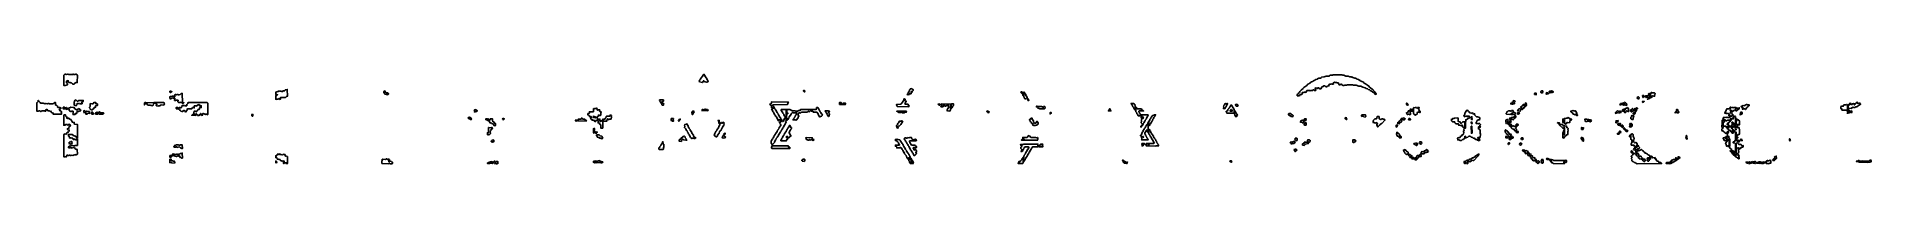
# Model space of a CAD drawing. Header units: millimetres. Extents: x 0 to 14606, y 0 to 715.
import ezdxf

# ---------------------------------------------------------------- set-up
doc = ezdxf.new("R2010")
doc.units = ezdxf.units.MM
doc.layers.add('K', color=7, linetype='Continuous')

msp = doc.modelspace()

# ---------------------------------------------------------------- linework, layer by layer
at = {"layer": 'K'}
for points in [[(215, 624), (215, 707), (224, 715), (232, 715), (233, 713), (237, 713), (239, 715), (243, 713), (245, 715), (251, 715), (253, 713), (277, 713), (279, 715), (281, 713), (287, 713), (289, 715), (293, 715), (294, 713), (298, 713), (300, 715), (302, 713), (306, 713), (308, 715), (315, 715), (324, 707), (323, 648), (312, 648), (310, 645), (303, 644), (303, 640), (298, 634), (291, 634), (284, 639), (281, 643), (277, 645), (270, 645), (268, 648), (260, 648), (254, 652), (251, 656), (251, 662), (247, 664), (238, 658), (238, 646), (246, 640), (244, 631), (228, 625), (222, 625), (220, 623), (215, 624)], [(1927, 522), (1919, 516), (1910, 516), (1908, 514), (1903, 515), (1903, 544), (1908, 543), (1918, 551), (1903, 555), (1903, 571), (1919, 577), (1923, 577), (1931, 582), (1934, 579), (1946, 579), (1952, 575), (1961, 582), (1974, 581), (1979, 587), (1980, 591), (1995, 593), (1996, 539), (1988, 538), (1980, 530), (1973, 530), (1971, 529), (1965, 529), (1963, 530), (1957, 530), (1955, 529), (1953, 530), (1942, 530), (1941, 515), (1938, 513), (1927, 522)], [(5277, 654), (5274, 658), (5280, 669), (5286, 674), (5288, 682), (5293, 687), (5293, 692), (5297, 694), (5303, 701), (5305, 710), (5312, 715), (5318, 705), (5318, 701), (5325, 693), (5328, 692), (5328, 687), (5334, 682), (5335, 674), (5343, 664), (5343, 660), (5347, 656), (5344, 654), (5334, 650), (5323, 655), (5317, 655), (5311, 663), (5308, 663), (5303, 656), (5303, 653), (5300, 648), (5277, 654)], [(6105, 580), (6106, 586), (6113, 584), (6116, 581), (6113, 574), (6105, 580)], [(6930, 553), (6930, 555), (6937, 564), (6937, 567), (6943, 573), (6945, 580), (6949, 582), (6950, 590), (6956, 596), (6956, 599), (6959, 600), (6973, 595), (6976, 595), (6979, 592), (6977, 590), (6977, 585), (6970, 576), (6970, 572), (6968, 572), (6967, 577), (6962, 576), (6962, 560), (6957, 557), (6950, 561), (6948, 554), (6938, 550), (6930, 553)], [(10035, 543), (10034, 549), (10036, 553), (10044, 558), (10044, 560), (10053, 569), (10055, 576), (10067, 587), (10067, 589), (10070, 590), (10082, 601), (10082, 603), (10089, 609), (10111, 625), (10121, 636), (10129, 638), (10134, 643), (10140, 645), (10142, 649), (10150, 654), (10157, 657), (10161, 657), (10165, 663), (10176, 666), (10184, 672), (10195, 674), (10197, 677), (10207, 682), (10218, 682), (10222, 684), (10229, 689), (10230, 691), (10249, 693), (10266, 700), (10289, 700), (10291, 702), (10294, 702), (10296, 706), (10308, 706), (10310, 707), (10317, 707), (10319, 709), (10390, 709), (10399, 706), (10411, 706), (10413, 702), (10418, 702), (10420, 700), (10441, 700), (10453, 695), (10468, 693), (10470, 691), (10477, 691), (10479, 688), (10493, 682), (10500, 682), (10510, 677), (10512, 674), (10523, 672), (10534, 665), (10538, 665), (10542, 659), (10557, 654), (10566, 648), (10569, 643), (10584, 636), (10590, 629), (10603, 622), (10614, 609), (10620, 607), (10632, 595), (10633, 595), (10640, 589), (10640, 587), (10654, 574), (10655, 567), (10663, 562), (10663, 555), (10658, 554), (10647, 566), (10637, 572), (10635, 575), (10631, 575), (10626, 580), (10616, 584), (10611, 591), (10601, 593), (10595, 598), (10584, 600), (10582, 604), (10576, 607), (10557, 611), (10546, 616), (10544, 620), (10525, 620), (10504, 627), (10481, 627), (10479, 629), (10432, 629), (10430, 627), (10411, 627), (10409, 625), (10401, 625), (10390, 631), (10388, 634), (10384, 636), (10379, 633), (10378, 630), (10369, 630), (10368, 639), (10364, 640), (10363, 645), (10351, 645), (10350, 648), (10340, 648), (10332, 652), (10324, 647), (10323, 636), (10317, 636), (10310, 639), (10304, 636), (10293, 636), (10288, 628), (10288, 621), (10275, 620), (10272, 614), (10262, 614), (10256, 622), (10245, 622), (10243, 616), (10235, 614), (10229, 610), (10229, 605), (10224, 598), (10212, 598), (10207, 605), (10203, 607), (10196, 603), (10195, 600), (10192, 601), (10191, 604), (10180, 605), (10177, 601), (10183, 589), (10182, 584), (10178, 586), (10171, 586), (10169, 589), (10161, 589), (10159, 586), (10153, 586), (10152, 584), (10150, 586), (10142, 586), (10138, 582), (10136, 584), (10112, 584), (10107, 572), (10104, 570), (10100, 572), (10093, 572), (10091, 570), (10075, 568), (10074, 564), (10076, 562), (10076, 556), (10073, 554), (10060, 554), (10053, 541), (10035, 543)], [(132, 405), (117, 409), (114, 412), (113, 420), (106, 418), (102, 422), (89, 422), (86, 426), (86, 431), (81, 434), (77, 434), (74, 431), (74, 424), (72, 420), (66, 420), (64, 422), (39, 422), (35, 418), (30, 418), (26, 422), (16, 422), (14, 420), (1, 420), (0, 487), (11, 498), (11, 505), (12, 506), (15, 503), (15, 499), (18, 497), (20, 497), (27, 490), (30, 484), (52, 484), (68, 479), (73, 482), (85, 479), (91, 482), (98, 482), (100, 479), (104, 477), (119, 477), (121, 479), (132, 479), (136, 484), (141, 485), (142, 488), (150, 488), (151, 469), (157, 468), (166, 460), (166, 453), (171, 450), (184, 450), (193, 446), (192, 439), (182, 436), (179, 433), (186, 422), (192, 422), (198, 417), (198, 410), (194, 408), (194, 407), (198, 405), (198, 397), (130, 397), (130, 401), (133, 405), (132, 405)], [(211, 451), (220, 452), (226, 447), (232, 447), (237, 450), (246, 437), (243, 434), (230, 438), (212, 438), (211, 451)], [(291, 407), (291, 410), (290, 412), (290, 419), (279, 420), (277, 418), (272, 418), (262, 422), (259, 424), (259, 435), (253, 439), (254, 441), (257, 442), (258, 447), (270, 449), (271, 452), (293, 450), (301, 446), (301, 440), (304, 438), (319, 431), (327, 432), (334, 440), (347, 433), (351, 424), (350, 422), (338, 420), (334, 416), (329, 416), (321, 420), (319, 402), (308, 402), (304, 393), (290, 392), (290, 399), (288, 401), (291, 407)], [(299, 467), (299, 478), (301, 480), (299, 481), (299, 489), (297, 492), (301, 496), (303, 505), (306, 507), (312, 509), (315, 507), (325, 497), (327, 497), (331, 502), (336, 506), (370, 505), (370, 497), (360, 492), (360, 485), (362, 483), (361, 479), (350, 479), (344, 482), (336, 479), (332, 482), (329, 482), (318, 476), (320, 467), (315, 463), (303, 464), (299, 467)], [(423, 446), (421, 447), (421, 451), (425, 456), (425, 474), (427, 476), (427, 480), (439, 479), (443, 477), (445, 479), (449, 479), (453, 483), (454, 488), (466, 490), (468, 488), (472, 488), (473, 485), (469, 480), (484, 478), (484, 465), (472, 464), (469, 462), (469, 451), (464, 448), (458, 448), (455, 446), (455, 440), (443, 432), (439, 427), (433, 434), (428, 434), (425, 437), (423, 446)], [(862, 488), (868, 488), (869, 480), (858, 470), (857, 483), (862, 488)], [(908, 466), (906, 468), (885, 468), (874, 480), (870, 487), (931, 488), (932, 480), (930, 478), (928, 467), (921, 463), (913, 466), (908, 466)], [(950, 464), (950, 465), (956, 473), (956, 476), (952, 479), (948, 479), (946, 482), (942, 484), (938, 484), (935, 487), (936, 488), (1013, 488), (1017, 478), (1011, 468), (990, 470), (983, 465), (982, 463), (971, 463), (969, 461), (954, 462), (950, 464)], [(1059, 571), (1060, 579), (1068, 579), (1070, 577), (1077, 576), (1064, 568), (1059, 571)], [(1160, 481), (1150, 491), (1142, 488), (1138, 489), (1129, 489), (1124, 494), (1124, 501), (1126, 503), (1125, 507), (1112, 507), (1104, 504), (1100, 504), (1097, 506), (1097, 510), (1101, 515), (1101, 521), (1094, 527), (1089, 523), (1079, 525), (1075, 522), (1066, 518), (1059, 522), (1059, 533), (1066, 536), (1077, 536), (1083, 543), (1085, 543), (1098, 532), (1101, 535), (1101, 551), (1106, 554), (1115, 550), (1117, 552), (1125, 552), (1127, 550), (1132, 550), (1142, 554), (1153, 563), (1155, 561), (1159, 561), (1160, 490), (1163, 488), (1172, 487), (1164, 481), (1163, 479), (1160, 480), (1160, 481)], [(1241, 393), (1245, 393), (1251, 390), (1255, 392), (1253, 399), (1250, 405), (1250, 410), (1253, 419), (1262, 420), (1268, 415), (1281, 424), (1284, 428), (1284, 432), (1287, 434), (1291, 434), (1295, 437), (1295, 446), (1298, 449), (1310, 449), (1310, 463), (1296, 463), (1295, 464), (1299, 469), (1292, 472), (1283, 470), (1277, 463), (1273, 463), (1272, 461), (1268, 463), (1260, 463), (1258, 464), (1255, 458), (1254, 446), (1247, 450), (1241, 448), (1235, 438), (1224, 439), (1222, 438), (1216, 438), (1214, 439), (1211, 439), (1209, 438), (1201, 438), (1197, 436), (1196, 433), (1198, 432), (1198, 428), (1196, 424), (1184, 413), (1181, 419), (1173, 424), (1172, 427), (1170, 426), (1170, 424), (1163, 418), (1159, 418), (1157, 416), (1148, 420), (1141, 424), (1138, 432), (1131, 436), (1113, 438), (1110, 442), (1110, 448), (1123, 450), (1129, 445), (1138, 450), (1142, 447), (1151, 447), (1156, 451), (1154, 460), (1165, 466), (1169, 466), (1173, 463), (1180, 466), (1184, 463), (1195, 463), (1196, 467), (1194, 469), (1194, 474), (1204, 480), (1205, 488), (1357, 488), (1362, 483), (1362, 394), (1359, 391), (1353, 395), (1346, 395), (1342, 393), (1340, 395), (1336, 395), (1334, 398), (1325, 400), (1323, 402), (1320, 398), (1320, 387), (1313, 386), (1309, 394), (1309, 399), (1306, 402), (1298, 393), (1295, 392), (1294, 386), (1281, 386), (1280, 390), (1270, 402), (1267, 399), (1266, 386), (1234, 387), (1241, 393)], [(2778, 555), (2774, 554), (2771, 556), (2771, 560), (2764, 565), (2765, 577), (2773, 581), (2775, 578), (2777, 571), (2782, 566), (2795, 565), (2802, 560), (2801, 557), (2799, 557), (2792, 550), (2778, 555)], [(4490, 307), (4491, 308), (4491, 312), (4489, 314), (4483, 314), (4480, 317), (4480, 321), (4482, 323), (4481, 325), (4470, 326), (4470, 331), (4469, 333), (4469, 346), (4454, 347), (4452, 344), (4451, 338), (4443, 338), (4442, 344), (4439, 347), (4433, 345), (4431, 347), (4420, 347), (4419, 349), (4421, 351), (4421, 355), (4418, 357), (4412, 357), (4411, 362), (4408, 365), (4412, 370), (4417, 371), (4417, 374), (4414, 377), (4401, 377), (4400, 383), (4396, 389), (4389, 390), (4389, 401), (4400, 403), (4400, 407), (4402, 408), (4400, 410), (4401, 415), (4432, 415), (4433, 440), (4439, 438), (4441, 440), (4445, 440), (4449, 443), (4451, 441), (4454, 441), (4458, 445), (4463, 440), (4463, 433), (4461, 430), (4464, 427), (4472, 431), (4481, 431), (4482, 428), (4480, 426), (4480, 421), (4485, 416), (4491, 416), (4494, 414), (4490, 406), (4490, 399), (4492, 398), (4490, 396), (4490, 389), (4487, 386), (4483, 386), (4479, 389), (4472, 388), (4471, 383), (4473, 380), (4466, 375), (4462, 375), (4459, 371), (4463, 367), (4464, 357), (4470, 357), (4472, 356), (4475, 356), (4477, 357), (4484, 357), (4484, 346), (4482, 344), (4485, 338), (4492, 338), (4496, 345), (4504, 345), (4506, 356), (4513, 354), (4517, 357), (4525, 357), (4526, 364), (4535, 371), (4535, 374), (4533, 376), (4536, 379), (4546, 381), (4548, 379), (4551, 379), (4553, 381), (4557, 381), (4561, 379), (4569, 390), (4577, 385), (4574, 376), (4577, 371), (4577, 367), (4574, 364), (4574, 360), (4571, 355), (4563, 355), (4559, 357), (4555, 352), (4553, 352), (4550, 357), (4542, 359), (4540, 341), (4511, 341), (4510, 343), (4507, 340), (4507, 285), (4491, 285), (4490, 289), (4490, 307)], [(4979, 469), (4977, 471), (4975, 480), (4968, 485), (4966, 494), (4960, 499), (4958, 508), (4961, 511), (4989, 510), (4991, 503), (4989, 499), (4977, 494), (4983, 487), (4984, 482), (4990, 482), (4993, 480), (4991, 478), (4991, 469), (4979, 469)], [(5855, 155), (5848, 164), (5848, 182), (5851, 185), (5853, 192), (5857, 194), (5859, 201), (5865, 208), (5867, 214), (5872, 219), (5872, 223), (5878, 233), (5882, 237), (5882, 240), (5895, 257), (5895, 262), (5903, 271), (5903, 274), (5909, 280), (5912, 290), (5924, 305), (5924, 314), (5920, 317), (5916, 326), (5910, 333), (5924, 333), (5922, 346), (5924, 348), (5924, 351), (5910, 352), (5907, 347), (5907, 344), (5905, 344), (5888, 376), (5882, 381), (5880, 389), (5874, 394), (5872, 401), (5867, 408), (5867, 412), (5861, 417), (5859, 426), (5851, 435), (5858, 436), (5863, 440), (5865, 446), (5862, 448), (5858, 448), (5856, 447), (5849, 447), (5851, 449), (5851, 462), (5853, 464), (5851, 466), (5845, 466), (5838, 476), (5845, 479), (5847, 482), (5851, 485), (5850, 489), (5850, 493), (5985, 492), (5981, 483), (5981, 476), (5976, 472), (5861, 471), (5861, 465), (5867, 460), (5874, 442), (5880, 437), (5880, 433), (5884, 430), (5890, 417), (5895, 410), (5895, 407), (5901, 403), (5903, 394), (5907, 390), (5916, 373), (5920, 369), (5924, 362), (5924, 358), (5930, 353), (5932, 346), (5938, 338), (5942, 338), (5945, 340), (5947, 349), (5952, 355), (5956, 364), (5960, 367), (5960, 374), (5954, 380), (5952, 385), (5947, 392), (5947, 397), (5939, 405), (5937, 412), (5928, 424), (5926, 431), (5929, 434), (5966, 433), (5966, 376), (5970, 375), (5971, 399), (5978, 399), (5981, 401), (5981, 405), (5976, 409), (5971, 408), (5972, 434), (5997, 434), (6007, 429), (6011, 424), (6014, 422), (6022, 422), (6024, 420), (6026, 422), (6033, 422), (6037, 424), (6041, 420), (6051, 420), (6053, 418), (6068, 424), (6079, 424), (6081, 434), (6193, 434), (6195, 433), (6197, 434), (6203, 434), (6209, 437), (6208, 440), (6209, 449), (6218, 449), (6221, 446), (6238, 414), (6244, 408), (6246, 401), (6250, 398), (6255, 387), (6250, 383), (6247, 379), (6239, 377), (6235, 373), (6225, 389), (6221, 396), (6221, 399), (6211, 411), (6184, 411), (6178, 420), (6171, 420), (6169, 418), (6163, 422), (6157, 422), (6150, 414), (6142, 420), (6134, 411), (6089, 411), (6081, 404), (6075, 407), (6068, 407), (6061, 398), (6061, 394), (6063, 392), (6063, 385), (6065, 382), (6069, 380), (6065, 378), (6061, 373), (6061, 367), (6047, 348), (6039, 352), (6037, 350), (6022, 350), (6021, 353), (6032, 367), (6032, 371), (6038, 378), (6042, 387), (6048, 392), (6050, 401), (6051, 403), (6050, 407), (6022, 407), (6018, 409), (6014, 407), (6006, 399), (6006, 396), (6002, 389), (5991, 374), (5989, 365), (5985, 362), (5981, 353), (5976, 348), (5971, 349), (5971, 367), (5967, 368), (5966, 340), (5962, 337), (5968, 330), (5962, 324), (5960, 317), (5949, 301), (5945, 292), (5939, 287), (5939, 283), (5934, 276), (5932, 271), (5926, 265), (5924, 256), (5918, 251), (5916, 244), (5905, 230), (5905, 226), (5901, 219), (5895, 214), (5895, 210), (5888, 201), (5888, 197), (5882, 190), (5880, 183), (5873, 174), (5873, 169), (5859, 153), (5857, 148), (5860, 143), (5984, 143), (5986, 134), (5994, 133), (5996, 130), (5996, 122), (5853, 122), (5851, 124), (5851, 133), (5855, 140), (5855, 155)], [(6392, 472), (6391, 488), (6405, 488), (6406, 485), (6404, 483), (6404, 480), (6409, 475), (6412, 475), (6418, 482), (6422, 484), (6440, 483), (6438, 481), (6437, 472), (6392, 472)], [(6848, 464), (6848, 467), (6846, 469), (6846, 474), (6879, 475), (6883, 477), (6895, 494), (6897, 501), (6903, 508), (6903, 512), (6910, 520), (6915, 515), (6911, 503), (6913, 500), (6924, 499), (6922, 497), (6922, 494), (6916, 489), (6911, 478), (6915, 475), (6938, 475), (6937, 467), (6940, 465), (6945, 464), (6944, 455), (6851, 456), (6851, 460), (6848, 464)], [(7175, 476), (7190, 477), (7191, 469), (7187, 469), (7175, 476)], [(7255, 442), (7263, 451), (7259, 456), (7259, 464), (7261, 465), (7245, 466), (7235, 459), (7231, 459), (7227, 464), (7229, 467), (7228, 470), (7216, 470), (7216, 455), (7199, 455), (7198, 456), (7204, 462), (7204, 465), (7202, 467), (7203, 477), (7274, 476), (7274, 430), (7270, 420), (7254, 422), (7246, 426), (7255, 442)], [(7287, 479), (7289, 477), (7294, 477), (7298, 479), (7299, 469), (7295, 462), (7290, 456), (7288, 449), (7282, 444), (7282, 440), (7280, 440), (7280, 476), (7287, 479)], [(7850, 553), (7836, 569), (7837, 574), (7841, 574), (7851, 568), (7852, 570), (7854, 569), (7854, 544), (7850, 546), (7850, 553)], [(7881, 522), (7873, 518), (7868, 518), (7861, 528), (7861, 531), (7859, 533), (7860, 574), (7860, 574), (7861, 569), (7874, 553), (7874, 546), (7886, 532), (7886, 526), (7894, 517), (7885, 518), (7881, 522)], [(7891, 510), (7894, 516), (7899, 510), (7899, 505), (7891, 505), (7891, 510)], [(7968, 447), (7971, 453), (7971, 454), (7959, 454), (7958, 456), (7961, 459), (7965, 459), (7967, 457), (8001, 457), (8005, 454), (8014, 450), (8016, 457), (8027, 457), (8029, 444), (8022, 438), (7985, 439), (7968, 447)], [(8739, 439), (8735, 440), (8735, 447), (8728, 455), (8728, 458), (8724, 462), (8716, 478), (8712, 481), (8713, 482), (8725, 481), (8727, 482), (8734, 482), (8743, 471), (8743, 467), (8747, 464), (8745, 462), (8745, 430), (8743, 430), (8739, 439)], [(8792, 344), (8796, 348), (8798, 362), (8792, 369), (8800, 380), (8793, 382), (8770, 383), (8764, 396), (8758, 401), (8758, 406), (8750, 415), (8751, 452), (8758, 446), (8759, 440), (8763, 438), (8786, 438), (8788, 440), (8790, 436), (8799, 436), (8800, 435), (8796, 430), (8807, 424), (8812, 423), (8812, 422), (8776, 422), (8774, 419), (8774, 414), (8779, 410), (8781, 403), (8785, 399), (8788, 391), (8847, 391), (8850, 389), (8844, 376), (8838, 369), (8838, 365), (8833, 360), (8833, 356), (8825, 347), (8825, 344), (8821, 340), (8815, 328), (8810, 322), (8810, 317), (8803, 309), (8800, 319), (8794, 326), (8796, 339), (8792, 344)], [(9446, 455), (9451, 460), (9451, 464), (9457, 471), (9457, 474), (9462, 481), (9470, 479), (9477, 482), (9482, 478), (9478, 474), (9473, 464), (9473, 460), (9469, 458), (9467, 451), (9461, 446), (9461, 442), (9458, 439), (9448, 440), (9451, 451), (9446, 455)], [(9469, 417), (9471, 420), (9475, 420), (9482, 424), (9484, 432), (9491, 440), (9491, 444), (9499, 453), (9503, 462), (9510, 470), (9513, 469), (9534, 433), (9534, 401), (9529, 404), (9475, 404), (9474, 410), (9469, 414), (9469, 417)], [(9549, 464), (9545, 467), (9544, 472), (9548, 472), (9553, 475), (9555, 472), (9559, 472), (9564, 469), (9561, 459), (9549, 460), (9549, 464)], [(10903, 480), (10906, 484), (10911, 482), (10912, 479), (10920, 474), (10920, 472), (10913, 466), (10903, 480)], [(10960, 405), (10960, 408), (10962, 410), (10960, 412), (10960, 442), (10965, 449), (10974, 447), (10980, 452), (10988, 445), (10991, 445), (10995, 450), (11005, 450), (11006, 446), (11004, 444), (11002, 435), (11006, 428), (11006, 412), (10994, 411), (10991, 405), (10993, 401), (10978, 389), (10973, 390), (10964, 396), (10964, 399), (10960, 405)], [(11740, 486), (11741, 476), (11737, 476), (11735, 478), (11740, 486)], [(11741, 489), (11746, 490), (11747, 489), (11742, 488), (11741, 489)], [(11769, 502), (11770, 498), (11762, 489), (11766, 480), (11759, 477), (11752, 477), (11750, 475), (11747, 476), (11747, 487), (11754, 492), (11754, 501), (11757, 504), (11769, 502)], [(11794, 430), (11794, 433), (11799, 438), (11803, 440), (11817, 432), (11814, 423), (11807, 420), (11790, 422), (11794, 430)], [(11832, 467), (11830, 469), (11833, 472), (11837, 474), (11845, 474), (11846, 447), (11835, 447), (11834, 439), (11828, 432), (11821, 435), (11821, 444), (11823, 446), (11815, 451), (11815, 455), (11820, 459), (11824, 459), (11832, 464), (11832, 467)], [(11861, 464), (11856, 459), (11851, 460), (11852, 486), (11859, 483), (11859, 480), (11861, 478), (11857, 473), (11861, 467), (11861, 464)], [(11936, 566), (11939, 560), (11939, 551), (11925, 554), (11924, 560), (11927, 563), (11936, 566)], [(11975, 576), (11977, 580), (11980, 582), (11990, 582), (11991, 569), (11986, 566), (11977, 567), (11975, 569), (11975, 576)], [(12030, 559), (12024, 559), (12018, 555), (12020, 568), (12030, 566), (12037, 562), (12030, 559)], [(12042, 576), (12045, 579), (12054, 579), (12060, 582), (12068, 579), (12075, 573), (12064, 568), (12051, 568), (12049, 566), (12044, 567), (12042, 576)], [(12611, 468), (12604, 471), (12608, 478), (12614, 484), (12617, 481), (12615, 480), (12615, 472), (12611, 468)], [(12635, 438), (12643, 434), (12647, 434), (12650, 439), (12650, 442), (12652, 445), (12654, 443), (12658, 443), (12664, 449), (12670, 441), (12673, 440), (12671, 433), (12673, 431), (12678, 430), (12676, 428), (12676, 419), (12673, 416), (12670, 416), (12660, 423), (12652, 417), (12652, 414), (12649, 409), (12640, 410), (12640, 433), (12634, 433), (12634, 422), (12632, 420), (12626, 420), (12623, 423), (12625, 424), (12625, 430), (12630, 431), (12635, 438)], [(12640, 490), (12645, 491), (12649, 482), (12653, 482), (12657, 480), (12659, 469), (12651, 466), (12647, 470), (12637, 470), (12633, 466), (12630, 472), (12627, 472), (12629, 480), (12633, 488), (12634, 480), (12639, 479), (12640, 490)], [(12711, 437), (12714, 430), (12714, 424), (12712, 420), (12702, 420), (12698, 414), (12693, 415), (12689, 421), (12691, 423), (12691, 428), (12689, 430), (12698, 431), (12701, 433), (12703, 440), (12706, 441), (12711, 437)], [(12741, 431), (12735, 426), (12732, 417), (12729, 414), (12726, 426), (12723, 430), (12720, 431), (12720, 437), (12723, 440), (12732, 441), (12736, 447), (12737, 433), (12741, 431)], [(12758, 528), (12758, 522), (12752, 518), (12743, 522), (12743, 528), (12750, 534), (12752, 534), (12758, 528)], [(12747, 442), (12744, 439), (12744, 445), (12747, 442)], [(12785, 544), (12793, 545), (12798, 540), (12794, 533), (12790, 529), (12787, 530), (12785, 544)], [(12785, 492), (12785, 496), (12788, 499), (12798, 498), (12790, 489), (12785, 492)], [(12809, 529), (12806, 539), (12811, 543), (12828, 541), (12830, 543), (12833, 543), (12834, 551), (12832, 553), (12832, 557), (12837, 561), (12842, 558), (12842, 522), (12837, 520), (12834, 521), (12829, 531), (12824, 534), (12809, 529)], [(12833, 519), (12826, 514), (12824, 522), (12833, 519)], [(12850, 565), (12856, 570), (12862, 566), (12881, 565), (12884, 560), (12884, 555), (12880, 551), (12882, 540), (12872, 539), (12862, 543), (12859, 537), (12859, 531), (12849, 527), (12848, 557), (12850, 558), (12850, 565)], [(13471, 404), (13470, 402), (13462, 402), (13458, 404), (13452, 400), (13447, 405), (13441, 402), (13440, 403), (13442, 412), (13448, 419), (13450, 428), (13453, 432), (13455, 437), (13458, 440), (13460, 438), (13471, 438), (13473, 440), (13483, 441), (13482, 447), (13480, 449), (13485, 454), (13492, 447), (13496, 450), (13504, 450), (13508, 447), (13512, 449), (13527, 449), (13536, 445), (13551, 445), (13554, 447), (13554, 439), (13552, 436), (13542, 434), (13541, 428), (13533, 423), (13527, 423), (13519, 430), (13515, 425), (13511, 425), (13510, 427), (13504, 418), (13500, 418), (13487, 429), (13483, 430), (13480, 428), (13488, 419), (13488, 415), (13484, 412), (13484, 408), (13482, 406), (13485, 404), (13496, 406), (13497, 396), (13496, 394), (13504, 393), (13507, 390), (13507, 387), (13504, 382), (13494, 382), (13493, 379), (13486, 380), (13480, 383), (13480, 390), (13475, 391), (13472, 394), (13471, 404)], [(13531, 435), (13530, 441), (13526, 440), (13527, 434), (13531, 435)], [(13588, 438), (13584, 434), (13580, 436), (13579, 437), (13583, 439), (13583, 451), (13578, 452), (13576, 448), (13571, 455), (13571, 458), (13586, 465), (13599, 463), (13601, 468), (13607, 470), (13611, 474), (13618, 472), (13622, 468), (13624, 470), (13634, 470), (13635, 467), (13623, 456), (13622, 454), (13615, 449), (13604, 433), (13602, 433), (13597, 439), (13588, 438)], [(14362, 458), (14372, 459), (14374, 461), (14382, 459), (14388, 470), (14403, 470), (14405, 468), (14409, 472), (14413, 472), (14414, 470), (14416, 472), (14417, 428), (14372, 429), (14371, 439), (14362, 442), (14362, 458)], [(14436, 471), (14434, 472), (14434, 480), (14432, 481), (14435, 484), (14444, 480), (14444, 474), (14449, 472), (14455, 474), (14456, 479), (14464, 479), (14466, 482), (14479, 479), (14486, 483), (14491, 491), (14494, 491), (14495, 485), (14498, 481), (14508, 484), (14515, 484), (14516, 478), (14520, 476), (14519, 473), (14513, 473), (14512, 475), (14513, 469), (14504, 464), (14491, 454), (14489, 455), (14481, 455), (14478, 453), (14477, 448), (14472, 448), (14470, 447), (14466, 450), (14460, 452), (14456, 448), (14450, 446), (14449, 441), (14435, 443), (14430, 439), (14423, 440), (14423, 471), (14436, 471)], [(14476, 471), (14475, 477), (14471, 476), (14472, 470), (14476, 471)], [(236, 240), (240, 244), (242, 249), (245, 252), (251, 252), (254, 257), (257, 258), (261, 264), (259, 265), (259, 269), (247, 272), (244, 274), (244, 280), (249, 281), (251, 284), (256, 284), (259, 298), (269, 301), (265, 314), (262, 316), (254, 313), (253, 309), (247, 309), (245, 313), (230, 314), (228, 309), (224, 309), (222, 307), (215, 308), (215, 387), (222, 390), (230, 390), (233, 378), (236, 376), (243, 361), (247, 363), (256, 363), (260, 357), (268, 357), (278, 346), (280, 339), (285, 332), (299, 330), (299, 321), (302, 315), (324, 314), (324, 203), (321, 202), (318, 205), (315, 218), (312, 220), (304, 220), (302, 222), (294, 222), (287, 230), (282, 233), (281, 236), (277, 234), (253, 234), (252, 223), (254, 220), (259, 219), (260, 207), (272, 206), (273, 204), (281, 206), (283, 204), (287, 204), (291, 193), (296, 193), (298, 197), (304, 197), (306, 193), (310, 191), (315, 191), (320, 194), (321, 197), (324, 196), (324, 146), (310, 145), (306, 147), (302, 143), (294, 143), (285, 147), (283, 145), (270, 145), (266, 141), (262, 141), (260, 143), (257, 137), (252, 133), (252, 130), (254, 127), (268, 127), (270, 129), (273, 129), (283, 125), (285, 127), (300, 129), (306, 120), (312, 116), (315, 116), (323, 113), (324, 78), (315, 72), (308, 72), (304, 73), (298, 68), (291, 68), (289, 66), (275, 68), (273, 66), (268, 66), (266, 68), (258, 68), (256, 66), (252, 66), (245, 70), (241, 70), (240, 64), (235, 55), (230, 55), (228, 57), (224, 55), (215, 56), (215, 233), (226, 238), (235, 236), (236, 240)], [(375, 408), (376, 424), (384, 422), (392, 415), (399, 420), (418, 418), (421, 415), (421, 412), (425, 406), (422, 402), (414, 405), (411, 405), (402, 399), (401, 397), (390, 397), (391, 411), (384, 407), (375, 408)], [(452, 403), (452, 397), (438, 397), (438, 410), (441, 415), (452, 403)], [(479, 415), (486, 401), (486, 397), (469, 397), (469, 405), (478, 412), (479, 415)], [(500, 411), (515, 407), (517, 406), (521, 407), (531, 407), (535, 403), (533, 400), (529, 400), (527, 397), (495, 397), (495, 408), (498, 415), (500, 411)], [(1714, 383), (1714, 394), (1721, 395), (1722, 381), (1719, 379), (1714, 383)], [(3450, 353), (3445, 361), (3436, 362), (3437, 370), (3447, 372), (3451, 368), (3455, 367), (3461, 353), (3450, 353)], [(3484, 417), (3489, 432), (3496, 431), (3500, 427), (3504, 427), (3507, 424), (3507, 421), (3504, 416), (3496, 416), (3491, 413), (3484, 417)], [(3644, 303), (3631, 320), (3622, 322), (3618, 327), (3610, 326), (3600, 342), (3599, 347), (3590, 345), (3588, 354), (3584, 352), (3576, 352), (3575, 358), (3588, 359), (3592, 357), (3595, 359), (3598, 357), (3600, 349), (3605, 349), (3610, 351), (3612, 359), (3628, 359), (3629, 342), (3631, 340), (3631, 337), (3642, 333), (3643, 324), (3649, 324), (3654, 321), (3652, 305), (3649, 302), (3644, 303)], [(3709, 353), (3710, 361), (3720, 360), (3719, 352), (3709, 353)], [(3721, 363), (3722, 362), (3721, 361), (3721, 363)], [(4294, 349), (4300, 349), (4305, 342), (4294, 341), (4289, 344), (4292, 350), (4294, 349)], [(4312, 351), (4310, 353), (4311, 357), (4334, 357), (4340, 366), (4346, 357), (4363, 357), (4365, 350), (4374, 349), (4377, 346), (4374, 341), (4314, 342), (4312, 344), (4312, 351)], [(4453, 369), (4447, 377), (4441, 375), (4435, 379), (4431, 378), (4432, 370), (4441, 370), (4449, 366), (4453, 369)], [(5054, 343), (5050, 349), (5050, 356), (5052, 361), (5069, 360), (5067, 348), (5069, 346), (5069, 340), (5061, 340), (5060, 343), (5054, 343)], [(5117, 357), (5123, 357), (5124, 351), (5116, 346), (5113, 339), (5109, 346), (5117, 357)], [(5194, 230), (5194, 233), (5190, 240), (5187, 244), (5187, 247), (5181, 253), (5179, 262), (5171, 267), (5171, 271), (5168, 278), (5161, 286), (5158, 287), (5158, 292), (5160, 294), (5160, 301), (5158, 303), (5159, 313), (5171, 315), (5174, 318), (5179, 317), (5179, 310), (5183, 307), (5187, 299), (5187, 296), (5194, 285), (5194, 282), (5202, 273), (5202, 267), (5214, 255), (5217, 248), (5217, 244), (5229, 228), (5229, 224), (5233, 217), (5240, 212), (5243, 207), (5248, 207), (5243, 202), (5231, 202), (5230, 205), (5220, 205), (5216, 200), (5210, 205), (5210, 208), (5206, 210), (5202, 215), (5202, 219), (5194, 230)], [(5219, 392), (5215, 408), (5219, 414), (5219, 417), (5222, 420), (5230, 420), (5234, 417), (5233, 408), (5225, 399), (5225, 394), (5222, 391), (5219, 392)], [(5293, 424), (5299, 428), (5299, 432), (5302, 434), (5309, 430), (5310, 427), (5317, 436), (5323, 436), (5331, 432), (5332, 434), (5340, 434), (5345, 426), (5344, 423), (5293, 424)], [(5390, 228), (5396, 233), (5398, 242), (5402, 246), (5408, 258), (5411, 262), (5411, 265), (5415, 267), (5421, 278), (5425, 282), (5427, 290), (5432, 296), (5436, 307), (5440, 310), (5440, 317), (5434, 322), (5432, 330), (5435, 331), (5439, 329), (5441, 325), (5451, 325), (5452, 329), (5454, 329), (5456, 325), (5460, 325), (5462, 329), (5470, 331), (5471, 321), (5473, 319), (5471, 308), (5459, 292), (5455, 281), (5448, 271), (5448, 267), (5442, 264), (5440, 258), (5436, 255), (5433, 244), (5421, 228), (5419, 221), (5411, 214), (5408, 215), (5401, 223), (5397, 223), (5395, 227), (5390, 228)], [(5434, 347), (5434, 340), (5436, 339), (5430, 332), (5427, 342), (5423, 346), (5434, 347)], [(5931, 205), (5937, 210), (5941, 219), (5949, 228), (5949, 232), (5954, 237), (5954, 242), (5966, 257), (5968, 264), (5973, 269), (5975, 276), (5981, 282), (5981, 285), (5987, 296), (5995, 308), (6000, 292), (6008, 289), (6008, 281), (6004, 276), (6004, 273), (5996, 264), (5994, 256), (5991, 253), (5991, 246), (5996, 239), (5996, 235), (6004, 226), (6004, 221), (5997, 218), (5993, 214), (5992, 209), (5981, 206), (5979, 199), (5970, 192), (5969, 182), (5926, 183), (5924, 185), (5924, 189), (5931, 199), (5931, 205)], [(6295, 389), (6295, 392), (6291, 396), (6291, 399), (6288, 406), (6282, 412), (6280, 417), (6276, 421), (6277, 422), (6304, 422), (6306, 420), (6313, 419), (6303, 406), (6311, 399), (6311, 390), (6309, 389), (6309, 380), (6304, 377), (6295, 389)], [(6846, 297), (6846, 305), (6853, 314), (6855, 321), (6861, 326), (6869, 340), (6885, 341), (6887, 343), (6889, 341), (6893, 341), (6895, 337), (6888, 328), (6880, 314), (6870, 302), (6857, 299), (6859, 285), (6850, 287), (6848, 296), (6846, 297)], [(6881, 409), (6873, 409), (6872, 407), (6870, 409), (6864, 409), (6847, 419), (6924, 419), (6923, 411), (6913, 411), (6906, 407), (6889, 407), (6885, 411), (6881, 409)], [(7566, 414), (7565, 422), (7572, 421), (7571, 416), (7580, 418), (7583, 415), (7580, 409), (7576, 407), (7571, 408), (7566, 414)], [(7932, 309), (7928, 310), (7933, 317), (7931, 321), (7920, 322), (7916, 331), (7912, 335), (7910, 342), (7905, 349), (7905, 353), (7908, 356), (7913, 357), (7917, 363), (7921, 365), (7924, 364), (7924, 356), (7935, 342), (7937, 333), (7943, 328), (7946, 322), (7954, 323), (7963, 340), (7972, 328), (7972, 317), (7961, 307), (7959, 309), (7952, 305), (7948, 307), (7944, 305), (7935, 306), (7932, 309)], [(8073, 409), (8078, 406), (8068, 398), (8068, 409), (8073, 409)], [(8535, 424), (8537, 435), (8540, 438), (8546, 438), (8549, 428), (8553, 422), (8531, 422), (8535, 424)], [(8789, 228), (8793, 229), (8798, 233), (8796, 240), (8804, 253), (8804, 257), (8810, 260), (8810, 267), (8815, 271), (8817, 278), (8825, 287), (8827, 294), (8832, 299), (8834, 307), (8840, 312), (8840, 315), (8846, 321), (8846, 324), (8849, 329), (8850, 249), (8848, 249), (8846, 256), (8840, 262), (8840, 267), (8834, 268), (8833, 260), (8821, 246), (8821, 239), (8825, 235), (8827, 228), (8833, 223), (8833, 217), (8838, 212), (8838, 208), (8844, 203), (8844, 198), (8848, 194), (8848, 190), (8798, 190), (8796, 196), (8800, 198), (8798, 199), (8796, 212), (8800, 215), (8789, 224), (8789, 228)], [(8794, 296), (8794, 292), (8792, 292), (8790, 299), (8799, 309), (8801, 309), (8802, 306), (8794, 296)], [(8810, 365), (8811, 367), (8810, 372), (8802, 371), (8802, 365), (8805, 361), (8810, 362), (8810, 365)], [(8863, 355), (8869, 360), (8870, 367), (8876, 373), (8878, 380), (8883, 384), (8892, 386), (8896, 391), (8908, 391), (8909, 387), (8901, 380), (8901, 376), (8895, 369), (8892, 360), (8886, 355), (8886, 349), (8880, 344), (8878, 337), (8869, 324), (8869, 321), (8863, 315), (8863, 312), (8856, 304), (8855, 330), (8851, 331), (8851, 335), (8863, 349), (8863, 355)], [(9511, 434), (9507, 433), (9505, 428), (9499, 423), (9502, 420), (9518, 421), (9518, 426), (9511, 434)], [(9549, 405), (9554, 399), (9554, 396), (9560, 389), (9553, 387), (9553, 382), (9555, 380), (9554, 377), (9543, 376), (9543, 381), (9539, 385), (9540, 422), (9549, 405)], [(9984, 382), (9978, 382), (9976, 386), (9972, 386), (9966, 392), (9964, 396), (9969, 402), (9984, 402), (9987, 399), (9987, 394), (9990, 390), (9997, 390), (10002, 385), (10001, 375), (9985, 376), (9984, 382)], [(10079, 349), (10083, 349), (10090, 344), (10090, 340), (10086, 333), (10086, 330), (10081, 329), (10079, 325), (10077, 329), (10061, 331), (10065, 339), (10066, 345), (10073, 345), (10079, 349)], [(10107, 308), (10097, 308), (10091, 310), (10091, 324), (10102, 325), (10104, 329), (10107, 324), (10107, 308)], [(10093, 346), (10094, 359), (10107, 358), (10105, 344), (10093, 346)], [(10431, 367), (10429, 365), (10429, 360), (10431, 358), (10429, 356), (10429, 353), (10417, 360), (10415, 364), (10420, 368), (10431, 367)], [(10550, 377), (10547, 381), (10547, 387), (10550, 390), (10559, 390), (10561, 388), (10563, 391), (10576, 391), (10580, 390), (10581, 376), (10576, 373), (10566, 374), (10561, 379), (10550, 377)], [(10669, 328), (10660, 329), (10658, 325), (10654, 325), (10652, 329), (10639, 329), (10638, 333), (10640, 335), (10640, 342), (10644, 346), (10644, 349), (10651, 355), (10654, 359), (10666, 359), (10669, 362), (10670, 365), (10671, 377), (10687, 377), (10689, 359), (10696, 357), (10698, 354), (10702, 352), (10708, 359), (10712, 359), (10713, 357), (10717, 359), (10719, 357), (10725, 357), (10727, 354), (10732, 353), (10734, 347), (10708, 322), (10706, 322), (10697, 314), (10693, 307), (10691, 307), (10680, 297), (10679, 295), (10674, 296), (10674, 299), (10669, 308), (10669, 314), (10674, 317), (10674, 319), (10669, 328)], [(10828, 309), (10830, 307), (10834, 307), (10834, 305), (10829, 296), (10824, 293), (10823, 308), (10828, 309)], [(10873, 361), (10881, 366), (10883, 365), (10889, 365), (10892, 362), (10894, 355), (10889, 350), (10879, 350), (10873, 354), (10863, 347), (10867, 337), (10864, 332), (10852, 330), (10851, 320), (10836, 321), (10834, 328), (10848, 335), (10850, 344), (10861, 353), (10868, 363), (10870, 361), (10873, 361)], [(10918, 397), (10915, 393), (10911, 393), (10910, 397), (10907, 401), (10905, 407), (10918, 412), (10919, 422), (10933, 423), (10936, 436), (10940, 436), (10942, 434), (10951, 434), (10954, 436), (10954, 420), (10934, 419), (10934, 410), (10937, 403), (10937, 394), (10934, 391), (10923, 395), (10921, 398), (10918, 397)], [(10922, 351), (10925, 361), (10931, 361), (10937, 353), (10936, 350), (10922, 351)], [(11012, 422), (11015, 419), (11015, 414), (11014, 412), (11014, 408), (11011, 408), (11012, 422)], [(11393, 213), (11384, 211), (11376, 205), (11375, 219), (11371, 220), (11370, 205), (11364, 201), (11359, 195), (11352, 193), (11342, 186), (11334, 186), (11323, 191), (11313, 191), (11312, 205), (11314, 208), (11319, 209), (11323, 206), (11332, 209), (11333, 217), (11347, 224), (11347, 230), (11350, 232), (11357, 234), (11360, 237), (11362, 251), (11360, 253), (11360, 262), (11364, 265), (11362, 276), (11366, 281), (11359, 293), (11352, 294), (11350, 307), (11346, 307), (11338, 304), (11332, 307), (11321, 307), (11317, 320), (11298, 320), (11291, 328), (11290, 334), (11275, 336), (11272, 334), (11263, 344), (11263, 348), (11265, 349), (11263, 351), (11263, 357), (11265, 357), (11266, 352), (11270, 352), (11271, 361), (11281, 361), (11287, 365), (11315, 366), (11318, 364), (11318, 351), (11316, 349), (11318, 348), (11318, 337), (11333, 334), (11334, 328), (11336, 325), (11342, 324), (11353, 336), (11369, 334), (11370, 285), (11374, 284), (11375, 335), (11377, 337), (11377, 351), (11390, 356), (11393, 363), (11401, 363), (11406, 365), (11406, 378), (11401, 380), (11390, 380), (11388, 377), (11386, 379), (11376, 379), (11371, 375), (11362, 381), (11364, 389), (11370, 394), (11371, 405), (11379, 414), (11381, 423), (11386, 429), (11390, 429), (11399, 418), (11404, 415), (11409, 407), (11422, 404), (11430, 407), (11439, 395), (11443, 395), (11445, 399), (11447, 399), (11450, 387), (11462, 375), (11466, 374), (11475, 374), (11481, 370), (11487, 370), (11490, 365), (11490, 356), (11488, 353), (11485, 350), (11475, 350), (11465, 342), (11465, 337), (11461, 333), (11461, 328), (11459, 326), (11460, 322), (11473, 322), (11475, 320), (11479, 320), (11481, 322), (11487, 322), (11494, 314), (11494, 310), (11488, 306), (11488, 303), (11494, 292), (11483, 293), (11481, 295), (11478, 294), (11478, 278), (11490, 276), (11490, 269), (11492, 267), (11492, 244), (11495, 235), (11492, 210), (11487, 207), (11481, 211), (11474, 210), (11476, 196), (11488, 194), (11486, 187), (11483, 184), (11470, 188), (11464, 193), (11454, 195), (11447, 204), (11437, 205), (11428, 213), (11420, 213), (11412, 220), (11401, 220), (11393, 213)], [(11422, 352), (11427, 353), (11426, 375), (11421, 374), (11422, 352)], [(11426, 334), (11421, 333), (11422, 320), (11427, 321), (11426, 334)], [(11427, 244), (11426, 300), (11421, 299), (11422, 243), (11427, 244)], [(11709, 342), (11713, 335), (11713, 331), (11710, 327), (11698, 321), (11697, 340), (11695, 342), (11695, 348), (11708, 354), (11712, 354), (11715, 349), (11709, 342)], [(11754, 424), (11754, 411), (11763, 411), (11769, 406), (11775, 405), (11774, 398), (11763, 393), (11757, 397), (11750, 393), (11740, 393), (11736, 397), (11727, 393), (11702, 397), (11699, 399), (11699, 403), (11705, 410), (11705, 414), (11708, 416), (11711, 416), (11719, 424), (11723, 422), (11731, 422), (11736, 418), (11742, 424), (11754, 424)], [(11726, 301), (11724, 310), (11714, 315), (11715, 324), (11721, 324), (11723, 325), (11729, 316), (11738, 316), (11741, 314), (11734, 300), (11726, 301)], [(11724, 339), (11736, 345), (11739, 342), (11737, 331), (11728, 331), (11724, 339)], [(11757, 354), (11752, 352), (11748, 355), (11740, 357), (11734, 352), (11730, 353), (11726, 356), (11727, 365), (11734, 365), (11738, 368), (11750, 368), (11753, 372), (11761, 368), (11769, 382), (11775, 382), (11775, 371), (11764, 365), (11766, 360), (11757, 354)], [(11748, 282), (11739, 287), (11739, 296), (11748, 299), (11751, 304), (11755, 304), (11763, 297), (11772, 302), (11779, 298), (11779, 292), (11775, 289), (11775, 282), (11783, 273), (11779, 269), (11779, 265), (11776, 263), (11766, 264), (11765, 275), (11751, 277), (11748, 282)], [(11741, 403), (11742, 397), (11747, 398), (11746, 404), (11741, 403)], [(11786, 315), (11792, 315), (11795, 312), (11791, 305), (11788, 302), (11781, 301), (11779, 315), (11784, 316), (11786, 315)], [(11790, 397), (11791, 407), (11804, 407), (11801, 398), (11797, 397), (11790, 397)], [(12171, 299), (12178, 302), (12181, 289), (12188, 288), (12195, 278), (12191, 273), (12193, 262), (12189, 258), (12191, 244), (12189, 242), (12189, 235), (12186, 232), (12182, 232), (12177, 228), (12177, 224), (12174, 222), (12164, 217), (12163, 209), (12153, 205), (12149, 210), (12149, 214), (12150, 215), (12150, 248), (12156, 258), (12157, 265), (12157, 265), (12158, 233), (12164, 233), (12164, 289), (12158, 289), (12157, 277), (12150, 283), (12150, 285), (12148, 286), (12124, 308), (12124, 310), (12107, 326), (12110, 329), (12123, 327), (12124, 321), (12131, 313), (12150, 313), (12152, 302), (12163, 302), (12171, 299)], [(12219, 351), (12216, 347), (12209, 345), (12206, 342), (12205, 329), (12190, 327), (12188, 329), (12182, 329), (12173, 316), (12164, 321), (12163, 327), (12150, 330), (12150, 339), (12149, 340), (12150, 342), (12150, 357), (12155, 357), (12163, 361), (12172, 361), (12178, 365), (12184, 365), (12192, 370), (12195, 366), (12202, 364), (12205, 357), (12214, 359), (12219, 355), (12219, 351)], [(12158, 349), (12159, 331), (12164, 332), (12163, 350), (12158, 349)], [(12215, 353), (12211, 354), (12211, 350), (12214, 350), (12215, 353)], [(12255, 412), (12261, 403), (12261, 390), (12266, 390), (12269, 387), (12266, 384), (12261, 385), (12254, 395), (12245, 391), (12237, 395), (12233, 395), (12230, 403), (12215, 415), (12215, 421), (12233, 425), (12243, 420), (12249, 425), (12254, 419), (12255, 412)], [(12371, 350), (12373, 349), (12376, 349), (12377, 342), (12367, 334), (12364, 335), (12363, 338), (12353, 339), (12352, 341), (12348, 339), (12346, 341), (12342, 341), (12338, 336), (12327, 341), (12326, 357), (12338, 357), (12346, 354), (12355, 354), (12361, 350), (12371, 350)], [(12597, 404), (12592, 407), (12584, 407), (12582, 409), (12574, 402), (12570, 403), (12570, 408), (12582, 422), (12584, 422), (12592, 415), (12595, 420), (12599, 420), (12603, 416), (12611, 420), (12614, 419), (12613, 409), (12603, 409), (12597, 404)], [(12590, 345), (12591, 342), (12585, 335), (12576, 327), (12573, 328), (12571, 335), (12577, 340), (12573, 344), (12590, 345)], [(12599, 309), (12591, 309), (12589, 312), (12589, 315), (12587, 317), (12590, 322), (12599, 322), (12601, 320), (12605, 320), (12607, 322), (12610, 321), (12610, 306), (12602, 306), (12599, 309)], [(12627, 307), (12627, 303), (12631, 299), (12631, 296), (12624, 291), (12621, 292), (12616, 298), (12613, 299), (12613, 303), (12624, 309), (12627, 307)], [(12680, 319), (12685, 324), (12686, 314), (12684, 314), (12680, 319)], [(12687, 302), (12691, 303), (12691, 321), (12696, 322), (12703, 315), (12701, 301), (12696, 295), (12691, 295), (12689, 293), (12684, 294), (12682, 303), (12685, 306), (12687, 302)], [(12698, 357), (12691, 360), (12691, 371), (12699, 376), (12697, 380), (12700, 386), (12710, 386), (12714, 382), (12714, 378), (12713, 376), (12709, 358), (12704, 352), (12698, 357)], [(12730, 412), (12726, 406), (12726, 403), (12717, 393), (12709, 401), (12709, 405), (12725, 413), (12729, 413), (12730, 412)], [(13065, 424), (13071, 419), (13071, 415), (13073, 414), (13073, 410), (13068, 405), (13058, 411), (13056, 409), (13049, 409), (13047, 407), (13042, 408), (13049, 416), (13055, 417), (13055, 428), (13053, 430), (13058, 434), (13063, 432), (13065, 424)], [(13480, 130), (13472, 135), (13472, 140), (13470, 143), (13464, 143), (13456, 139), (13453, 142), (13453, 146), (13450, 149), (13450, 153), (13444, 164), (13450, 167), (13450, 175), (13457, 176), (13457, 180), (13461, 183), (13461, 187), (13451, 188), (13447, 184), (13437, 186), (13435, 184), (13434, 192), (13427, 203), (13427, 207), (13435, 207), (13437, 209), (13449, 209), (13450, 205), (13448, 203), (13448, 199), (13451, 197), (13456, 197), (13462, 200), (13470, 193), (13472, 194), (13473, 197), (13474, 196), (13475, 141), (13480, 142), (13480, 196), (13476, 197), (13476, 201), (13472, 206), (13474, 212), (13471, 219), (13464, 220), (13459, 226), (13461, 228), (13461, 233), (13459, 235), (13459, 240), (13452, 241), (13451, 243), (13449, 241), (13447, 243), (13443, 243), (13438, 249), (13438, 253), (13433, 257), (13427, 258), (13426, 264), (13420, 261), (13417, 267), (13417, 278), (13421, 280), (13427, 289), (13417, 292), (13417, 308), (13419, 310), (13419, 348), (13422, 350), (13428, 343), (13432, 343), (13436, 340), (13436, 335), (13433, 332), (13426, 330), (13423, 328), (13427, 323), (13427, 301), (13445, 300), (13450, 298), (13451, 290), (13456, 290), (13464, 300), (13470, 301), (13470, 312), (13466, 313), (13462, 311), (13459, 314), (13461, 323), (13470, 324), (13472, 326), (13472, 332), (13484, 340), (13482, 344), (13493, 351), (13491, 355), (13492, 361), (13500, 361), (13506, 357), (13509, 360), (13507, 371), (13513, 372), (13519, 381), (13526, 376), (13526, 367), (13528, 364), (13526, 362), (13526, 324), (13518, 322), (13518, 314), (13525, 313), (13527, 309), (13531, 310), (13532, 359), (13534, 359), (13541, 353), (13542, 350), (13546, 350), (13558, 340), (13556, 337), (13556, 310), (13553, 309), (13550, 314), (13542, 314), (13540, 316), (13535, 310), (13539, 308), (13541, 305), (13541, 301), (13537, 297), (13539, 289), (13542, 288), (13544, 290), (13552, 290), (13554, 283), (13554, 278), (13556, 276), (13556, 242), (13558, 239), (13548, 232), (13544, 234), (13541, 231), (13541, 228), (13534, 219), (13536, 216), (13540, 216), (13545, 210), (13542, 207), (13532, 209), (13531, 251), (13526, 251), (13526, 185), (13519, 184), (13517, 179), (13507, 174), (13507, 167), (13517, 166), (13526, 160), (13526, 85), (13518, 85), (13518, 94), (13511, 97), (13508, 104), (13498, 105), (13495, 103), (13495, 96), (13502, 95), (13507, 92), (13505, 90), (13506, 84), (13517, 84), (13518, 76), (13521, 74), (13526, 73), (13527, 68), (13531, 69), (13532, 74), (13542, 70), (13546, 74), (13549, 73), (13549, 69), (13555, 62), (13549, 55), (13555, 48), (13553, 46), (13553, 40), (13549, 40), (13548, 43), (13542, 45), (13540, 48), (13532, 54), (13527, 55), (13526, 58), (13503, 78), (13498, 84), (13495, 85), (13495, 87), (13482, 101), (13485, 106), (13491, 106), (13493, 108), (13493, 117), (13487, 122), (13482, 122), (13480, 130)], [(13428, 372), (13449, 370), (13451, 368), (13458, 372), (13462, 368), (13472, 368), (13477, 372), (13488, 360), (13484, 353), (13479, 348), (13475, 348), (13473, 350), (13472, 347), (13460, 347), (13456, 343), (13450, 344), (13447, 347), (13441, 347), (13435, 355), (13425, 356), (13427, 360), (13428, 372)], [(13488, 296), (13483, 302), (13474, 298), (13473, 290), (13461, 285), (13461, 278), (13466, 274), (13470, 274), (13473, 268), (13483, 268), (13484, 258), (13495, 257), (13495, 249), (13498, 245), (13506, 245), (13509, 248), (13508, 254), (13504, 254), (13495, 258), (13495, 262), (13503, 267), (13503, 276), (13495, 281), (13494, 289), (13488, 290), (13488, 296)], [(13472, 383), (13472, 387), (13473, 388), (13475, 383), (13472, 383)], [(13508, 324), (13509, 326), (13502, 332), (13498, 332), (13495, 328), (13496, 324), (13508, 324)], [(13510, 316), (13502, 313), (13498, 313), (13495, 308), (13495, 296), (13498, 290), (13502, 290), (13505, 292), (13507, 298), (13512, 301), (13512, 305), (13516, 310), (13515, 313), (13510, 316)], [(13518, 289), (13523, 286), (13528, 287), (13528, 299), (13519, 300), (13518, 289)], [(13571, 415), (13574, 413), (13579, 405), (13579, 399), (13573, 397), (13567, 391), (13560, 392), (13562, 394), (13566, 412), (13571, 415)], [(14413, 407), (14416, 407), (14417, 403), (14415, 403), (14413, 407)], [(14415, 417), (14415, 419), (14416, 420), (14417, 417), (14415, 417)], [(14443, 422), (14447, 422), (14452, 415), (14447, 407), (14437, 411), (14433, 407), (14430, 407), (14424, 404), (14424, 434), (14429, 428), (14429, 423), (14432, 418), (14437, 418), (14443, 422)], [(272, 179), (268, 175), (259, 172), (259, 165), (257, 162), (268, 156), (273, 161), (282, 162), (281, 177), (272, 179)], [(1144, 127), (1138, 134), (1125, 132), (1123, 130), (1113, 134), (1110, 134), (1108, 132), (1096, 132), (1093, 135), (1093, 139), (1099, 144), (1100, 149), (1102, 147), (1106, 147), (1110, 150), (1123, 150), (1125, 152), (1133, 149), (1140, 149), (1146, 152), (1148, 150), (1159, 150), (1160, 121), (1156, 121), (1144, 127)], [(3589, 231), (3589, 248), (3595, 249), (3598, 255), (3598, 262), (3596, 264), (3598, 265), (3596, 267), (3596, 278), (3598, 280), (3596, 281), (3596, 287), (3599, 290), (3618, 288), (3624, 291), (3627, 289), (3629, 280), (3622, 279), (3619, 276), (3619, 269), (3612, 265), (3610, 249), (3612, 248), (3612, 244), (3610, 240), (3603, 232), (3599, 232), (3597, 234), (3592, 230), (3589, 231)], [(3624, 175), (3619, 176), (3621, 185), (3628, 186), (3631, 190), (3639, 188), (3640, 176), (3632, 175), (3628, 172), (3624, 175)], [(4440, 276), (4442, 274), (4438, 269), (4442, 262), (4440, 260), (4442, 258), (4442, 251), (4437, 245), (4432, 247), (4432, 280), (4439, 283), (4440, 276)], [(4463, 249), (4458, 243), (4451, 244), (4452, 256), (4463, 253), (4463, 249)], [(4477, 211), (4473, 209), (4464, 213), (4463, 219), (4457, 222), (4457, 230), (4477, 231), (4487, 222), (4498, 220), (4501, 217), (4501, 214), (4507, 205), (4500, 200), (4492, 204), (4485, 202), (4481, 209), (4477, 211)], [(4968, 146), (4968, 149), (4971, 151), (4977, 158), (4977, 162), (4981, 165), (4981, 169), (4986, 177), (4987, 160), (4993, 155), (4993, 151), (4994, 149), (4994, 135), (4991, 128), (4991, 117), (4988, 114), (4956, 115), (4952, 119), (4954, 126), (4960, 132), (4962, 139), (4968, 146)], [(5141, 214), (5146, 218), (5150, 218), (5155, 222), (5162, 214), (5162, 208), (5170, 199), (5170, 194), (5176, 189), (5169, 188), (5167, 189), (5151, 191), (5150, 193), (5140, 193), (5134, 190), (5133, 179), (5116, 180), (5116, 190), (5130, 201), (5130, 206), (5141, 208), (5141, 214)], [(5465, 223), (5465, 226), (5468, 227), (5473, 220), (5479, 218), (5484, 214), (5479, 207), (5467, 205), (5457, 208), (5459, 210), (5461, 219), (5465, 223)], [(5479, 247), (5482, 242), (5482, 237), (5475, 232), (5470, 233), (5472, 235), (5472, 242), (5479, 247)], [(5978, 207), (5981, 210), (5981, 215), (5972, 220), (5968, 215), (5968, 212), (5973, 207), (5978, 207)], [(6132, 191), (6126, 196), (6126, 201), (6124, 203), (6125, 209), (6174, 208), (6173, 193), (6169, 193), (6163, 189), (6153, 195), (6150, 189), (6139, 189), (6138, 191), (6132, 191)], [(6187, 194), (6186, 189), (6178, 186), (6175, 189), (6175, 192), (6180, 197), (6187, 194)], [(6910, 80), (6909, 87), (6903, 89), (6901, 97), (6895, 105), (6895, 108), (6890, 114), (6888, 121), (6877, 129), (6873, 129), (6872, 127), (6847, 127), (6844, 139), (6836, 140), (6837, 149), (6869, 149), (6869, 155), (6863, 160), (6861, 167), (6853, 174), (6853, 180), (6845, 184), (6836, 185), (6837, 195), (6849, 197), (6858, 193), (6872, 191), (6874, 189), (6874, 185), (6886, 171), (6890, 162), (6895, 157), (6897, 148), (6901, 144), (6903, 137), (6914, 123), (6916, 115), (6924, 107), (6924, 101), (6935, 87), (6937, 82), (6943, 76), (6945, 69), (6949, 67), (6951, 64), (6951, 57), (6956, 51), (6952, 48), (6944, 48), (6936, 41), (6930, 46), (6928, 53), (6924, 56), (6922, 65), (6910, 80)], [(6977, 85), (6970, 90), (6970, 94), (6966, 97), (6962, 106), (6956, 112), (6949, 130), (6943, 137), (6943, 140), (6937, 146), (6935, 153), (6930, 158), (6922, 176), (6918, 180), (6914, 189), (6909, 194), (6907, 201), (6911, 207), (6921, 207), (6923, 204), (6931, 204), (6936, 209), (6946, 207), (6948, 209), (6965, 209), (6968, 198), (6974, 193), (6978, 193), (6980, 190), (6982, 191), (6990, 191), (6993, 197), (7004, 190), (7001, 184), (6949, 183), (6949, 174), (6951, 173), (6951, 169), (6965, 149), (6992, 149), (6995, 143), (7004, 139), (7004, 130), (6999, 125), (6997, 127), (6986, 127), (6984, 129), (6980, 129), (6977, 126), (6977, 123), (6983, 117), (6983, 114), (6986, 109), (6993, 115), (7004, 107), (7004, 98), (6998, 89), (7004, 87), (7004, 83), (6998, 78), (6998, 74), (6994, 68), (6988, 64), (6985, 65), (6981, 74), (6977, 78), (6977, 85)], [(7861, 69), (7869, 76), (7869, 82), (7874, 85), (7874, 90), (7886, 107), (7888, 114), (7893, 117), (7895, 124), (7899, 128), (7899, 133), (7896, 136), (7893, 134), (7887, 134), (7885, 136), (7883, 134), (7868, 134), (7861, 128), (7861, 124), (7855, 119), (7855, 114), (7850, 108), (7850, 105), (7846, 99), (7843, 97), (7837, 97), (7836, 101), (7844, 110), (7844, 115), (7834, 123), (7836, 124), (7836, 132), (7844, 139), (7844, 144), (7835, 148), (7832, 153), (7852, 154), (7860, 157), (7948, 157), (7950, 156), (7951, 157), (7971, 157), (7971, 134), (7938, 134), (7934, 136), (7933, 134), (7927, 134), (7924, 131), (7924, 126), (7918, 121), (7918, 117), (7907, 101), (7905, 94), (7899, 89), (7899, 85), (7888, 69), (7886, 62), (7874, 48), (7874, 42), (7869, 37), (7867, 30), (7861, 26), (7861, 19), (7859, 19), (7859, 62), (7861, 64), (7861, 69)], [(7844, 192), (7847, 197), (7850, 198), (7850, 211), (7860, 211), (7862, 209), (7866, 209), (7868, 211), (7885, 211), (7893, 221), (7894, 225), (7904, 224), (7915, 209), (7919, 209), (7921, 211), (7931, 211), (7934, 209), (7936, 211), (7952, 211), (7959, 207), (7967, 211), (7970, 205), (7970, 198), (7972, 196), (7968, 192), (7970, 190), (7969, 188), (7840, 189), (7840, 190), (7844, 192)], [(7861, 194), (7861, 197), (7858, 200), (7852, 196), (7853, 191), (7858, 191), (7861, 194)], [(7991, 149), (7993, 157), (8010, 157), (8004, 149), (8010, 142), (8009, 134), (7981, 135), (7981, 148), (7991, 149)], [(8810, 142), (8800, 142), (8798, 158), (8800, 162), (8818, 163), (8819, 156), (8813, 155), (8810, 153), (8810, 142)], [(8807, 209), (8811, 212), (8811, 215), (8809, 218), (8805, 218), (8802, 214), (8807, 209)], [(8854, 143), (8856, 163), (8894, 163), (8897, 165), (8891, 178), (8886, 185), (8886, 189), (8874, 203), (8874, 206), (8870, 214), (8865, 219), (8861, 230), (8855, 237), (8856, 275), (8863, 267), (8863, 262), (8869, 257), (8871, 249), (8878, 240), (8880, 233), (8890, 221), (8895, 208), (8899, 205), (8901, 198), (8909, 190), (8909, 185), (8914, 180), (8916, 173), (8924, 164), (8924, 158), (8932, 151), (8932, 144), (8927, 141), (8923, 143), (8910, 143), (8908, 141), (8834, 142), (8834, 148), (8829, 155), (8832, 157), (8835, 163), (8850, 162), (8850, 144), (8854, 143)], [(10011, 161), (9997, 161), (9990, 157), (9985, 167), (9979, 171), (9980, 172), (9993, 174), (9997, 172), (10003, 177), (10016, 177), (10019, 174), (10011, 161)], [(10020, 204), (10032, 204), (10036, 196), (10036, 190), (10030, 184), (10017, 194), (10020, 204)], [(10118, 180), (10118, 189), (10123, 191), (10125, 190), (10134, 190), (10139, 187), (10139, 178), (10131, 173), (10127, 173), (10124, 171), (10123, 161), (10098, 157), (10094, 153), (10094, 149), (10091, 147), (10078, 149), (10078, 158), (10091, 165), (10092, 172), (10106, 172), (10110, 170), (10119, 174), (10120, 178), (10118, 180)], [(10505, 183), (10500, 177), (10493, 175), (10485, 170), (10480, 171), (10478, 174), (10479, 192), (10481, 190), (10493, 190), (10494, 188), (10498, 188), (10505, 183)], [(10841, 238), (10845, 238), (10850, 235), (10852, 224), (10856, 220), (10860, 220), (10863, 217), (10862, 207), (10848, 208), (10846, 217), (10839, 220), (10833, 220), (10829, 228), (10829, 231), (10827, 233), (10828, 252), (10836, 246), (10841, 238)], [(10983, 147), (10976, 154), (10969, 154), (10964, 162), (10978, 165), (10980, 166), (10988, 163), (10993, 163), (10995, 162), (10987, 147), (10983, 147)], [(11031, 165), (11020, 155), (11008, 167), (11011, 175), (11024, 175), (11025, 171), (11031, 165)], [(11742, 220), (11749, 219), (11755, 210), (11752, 205), (11742, 205), (11741, 199), (11736, 195), (11732, 193), (11724, 194), (11722, 196), (11722, 199), (11724, 201), (11724, 208), (11740, 207), (11743, 217), (11723, 218), (11719, 220), (11714, 224), (11712, 233), (11708, 236), (11704, 236), (11701, 239), (11699, 244), (11691, 251), (11691, 267), (11696, 272), (11697, 264), (11708, 263), (11713, 258), (11714, 249), (11717, 247), (11722, 246), (11723, 236), (11739, 235), (11737, 226), (11742, 220)], [(11708, 218), (11711, 212), (11711, 206), (11697, 206), (11697, 219), (11702, 220), (11704, 218), (11708, 218)], [(11721, 154), (11718, 155), (11714, 160), (11714, 164), (11717, 166), (11725, 168), (11726, 160), (11721, 154)], [(11777, 260), (11778, 263), (11794, 258), (11794, 251), (11792, 248), (11781, 249), (11779, 258), (11777, 260)], [(11818, 166), (11823, 156), (11816, 148), (11805, 154), (11804, 156), (11811, 165), (11818, 166)], [(11833, 196), (11830, 193), (11821, 194), (11819, 198), (11819, 205), (11822, 207), (11832, 206), (11833, 196)], [(12296, 211), (12302, 211), (12313, 205), (12313, 201), (12314, 199), (12314, 180), (12305, 185), (12309, 196), (12297, 197), (12297, 201), (12295, 203), (12296, 211)], [(12313, 281), (12313, 278), (12310, 273), (12299, 274), (12300, 290), (12304, 288), (12312, 288), (12316, 285), (12313, 281)], [(12588, 245), (12598, 242), (12597, 236), (12585, 237), (12585, 242), (12588, 245)], [(12596, 255), (12601, 259), (12605, 259), (12607, 261), (12610, 258), (12612, 249), (12605, 247), (12600, 247), (12596, 255)], [(12646, 278), (12646, 271), (12640, 271), (12632, 280), (12637, 286), (12642, 283), (12646, 278)], [(12658, 272), (12663, 267), (12667, 260), (12664, 257), (12653, 258), (12651, 262), (12651, 269), (12658, 272)], [(12680, 221), (12685, 229), (12686, 215), (12680, 217), (12680, 221)], [(12703, 176), (12699, 183), (12699, 192), (12691, 196), (12691, 233), (12702, 238), (12706, 238), (12709, 233), (12709, 230), (12711, 228), (12711, 217), (12716, 210), (12716, 205), (12718, 203), (12716, 192), (12713, 190), (12713, 187), (12716, 181), (12713, 174), (12723, 165), (12731, 172), (12734, 169), (12741, 158), (12741, 155), (12751, 146), (12753, 139), (12762, 128), (12757, 122), (12746, 120), (12744, 113), (12736, 111), (12734, 113), (12731, 113), (12725, 107), (12721, 111), (12717, 111), (12712, 115), (12714, 117), (12714, 121), (12717, 124), (12732, 125), (12735, 128), (12735, 139), (12732, 139), (12725, 136), (12720, 139), (12719, 147), (12715, 148), (12696, 148), (12693, 153), (12693, 158), (12699, 169), (12703, 171), (12703, 176)], [(12742, 148), (12737, 147), (12738, 134), (12743, 135), (12742, 148)], [(13137, 223), (13137, 207), (13139, 205), (13139, 197), (13137, 197), (13130, 208), (13134, 227), (13137, 223)], [(13462, 209), (13450, 210), (13450, 218), (13465, 217), (13463, 215), (13462, 209)], [(13472, 248), (13470, 249), (13470, 257), (13462, 257), (13457, 251), (13462, 245), (13472, 248)], [(13509, 258), (13512, 256), (13520, 257), (13518, 265), (13515, 268), (13509, 265), (13509, 258)], [(13530, 280), (13526, 280), (13527, 272), (13531, 273), (13530, 280)], [(13531, 196), (13536, 197), (13539, 187), (13534, 184), (13531, 185), (13531, 196)], [(13556, 119), (13555, 125), (13550, 125), (13548, 127), (13541, 126), (13541, 123), (13553, 114), (13549, 110), (13549, 99), (13551, 98), (13551, 94), (13549, 92), (13548, 86), (13544, 86), (13540, 80), (13531, 83), (13531, 165), (13540, 166), (13549, 160), (13549, 157), (13552, 154), (13559, 154), (13563, 156), (13572, 151), (13572, 146), (13576, 143), (13586, 145), (13587, 135), (13580, 130), (13578, 132), (13576, 130), (13569, 130), (13561, 118), (13556, 119)], [(13544, 186), (13552, 188), (13554, 185), (13556, 176), (13543, 176), (13541, 178), (13541, 183), (13544, 186)], [(13571, 200), (13572, 196), (13579, 185), (13568, 185), (13564, 189), (13564, 192), (13571, 200)], [(13960, 196), (13960, 190), (13962, 189), (13961, 184), (13954, 187), (13955, 200), (13960, 196)], [(1068, 66), (1070, 68), (1074, 65), (1073, 56), (1068, 52), (1059, 53), (1060, 66), (1068, 66)], [(1060, 7), (1059, 35), (1064, 38), (1070, 38), (1071, 30), (1073, 24), (1083, 24), (1087, 20), (1098, 20), (1101, 10), (1096, 5), (1075, 7), (1073, 9), (1060, 7)], [(1146, 48), (1141, 49), (1138, 63), (1131, 63), (1129, 59), (1123, 66), (1115, 57), (1113, 57), (1109, 60), (1108, 63), (1102, 59), (1096, 68), (1085, 63), (1078, 69), (1083, 79), (1093, 77), (1094, 75), (1098, 77), (1113, 75), (1115, 77), (1119, 77), (1121, 75), (1127, 75), (1129, 77), (1136, 77), (1142, 82), (1152, 81), (1159, 86), (1160, 46), (1154, 46), (1148, 50), (1146, 48)], [(1964, 10), (1970, 19), (1969, 22), (1963, 23), (1955, 20), (1950, 23), (1944, 23), (1939, 28), (1938, 34), (1929, 34), (1925, 38), (1915, 38), (1911, 50), (1908, 50), (1906, 48), (1903, 49), (1903, 64), (1910, 65), (1914, 69), (1914, 73), (1917, 77), (1921, 79), (1927, 74), (1936, 79), (1942, 72), (1948, 74), (1955, 70), (1963, 77), (1967, 72), (1969, 74), (1977, 73), (1977, 67), (1980, 61), (1984, 61), (1986, 63), (1992, 57), (1996, 57), (1996, 1), (1990, 0), (1984, 9), (1982, 7), (1976, 7), (1967, 0), (1964, 3), (1964, 10)], [(1908, 22), (1911, 10), (1904, 7), (1903, 21), (1908, 22)], [(2747, 1), (2747, 23), (2752, 24), (2750, 28), (2750, 35), (2753, 38), (2778, 34), (2784, 40), (2795, 34), (2801, 38), (2805, 38), (2810, 35), (2810, 33), (2802, 21), (2803, 18), (2807, 16), (2814, 22), (2820, 22), (2828, 13), (2834, 12), (2834, 3), (2830, 0), (2811, 0), (2807, 5), (2801, 0), (2747, 1)], [(3646, 1), (3645, 7), (3632, 5), (3628, 2), (3622, 5), (3613, 5), (3605, 2), (3590, 2), (3589, 5), (3597, 11), (3601, 11), (3611, 18), (3613, 16), (3618, 16), (3622, 18), (3632, 13), (3639, 16), (3643, 22), (3645, 22), (3650, 17), (3650, 14), (3654, 11), (3657, 14), (3658, 18), (3666, 18), (3668, 20), (3671, 19), (3670, 0), (3668, 2), (3666, 0), (3658, 0), (3656, 2), (3654, 0), (3646, 1)], [(4451, 22), (4452, 24), (4470, 22), (4471, 24), (4483, 25), (4485, 18), (4491, 18), (4492, 16), (4494, 20), (4500, 15), (4504, 16), (4507, 15), (4507, 12), (4500, 7), (4496, 7), (4494, 9), (4491, 9), (4489, 7), (4485, 9), (4454, 9), (4452, 7), (4451, 9), (4445, 9), (4443, 7), (4432, 12), (4432, 19), (4437, 22), (4451, 22)], [(6113, 38), (6116, 33), (6116, 28), (6113, 21), (6110, 18), (6096, 20), (6091, 26), (6100, 36), (6110, 36), (6113, 38)], [(6943, 24), (6943, 28), (6937, 35), (6950, 34), (6952, 33), (6959, 45), (6964, 37), (6962, 35), (6962, 1), (6956, 1), (6956, 5), (6950, 10), (6950, 17), (6943, 24)], [(6977, 12), (6981, 8), (6977, 5), (6976, 0), (6968, 1), (6969, 31), (6969, 31), (6972, 23), (6977, 17), (6977, 12)], [(7819, 19), (7822, 22), (7825, 19), (7825, 15), (7828, 15), (7836, 23), (7836, 26), (7842, 33), (7844, 39), (7850, 42), (7850, 49), (7853, 52), (7854, 10), (7850, 6), (7850, 1), (7815, 1), (7815, 8), (7819, 12), (7819, 19)], [(8657, 15), (8660, 13), (8668, 18), (8675, 11), (8681, 13), (8682, 8), (8675, 0), (8671, 5), (8658, 5), (8651, 14), (8651, 19), (8644, 28), (8647, 29), (8657, 23), (8657, 15)], [(8684, 14), (8683, 12), (8683, 15), (8684, 14)], [(9514, 21), (9513, 14), (9510, 11), (9503, 15), (9499, 23), (9500, 24), (9512, 24), (9514, 21)], [(10031, 106), (10024, 100), (10020, 98), (10017, 99), (10017, 103), (10013, 106), (10011, 114), (10018, 115), (10020, 116), (10028, 116), (10033, 112), (10031, 106)], [(10918, 80), (10915, 77), (10908, 77), (10904, 73), (10893, 85), (10893, 89), (10886, 96), (10884, 101), (10880, 105), (10891, 113), (10896, 111), (10905, 103), (10906, 97), (10915, 95), (10918, 92), (10918, 80)], [(10935, 62), (10922, 65), (10922, 74), (10925, 77), (10934, 75), (10942, 66), (10949, 64), (10949, 57), (10951, 55), (10950, 50), (10933, 51), (10935, 62)], [(10987, 53), (10989, 62), (10991, 66), (11003, 66), (11016, 79), (11020, 79), (11021, 58), (11014, 59), (11012, 63), (11007, 63), (11004, 58), (11004, 51), (11001, 48), (10996, 47), (10988, 36), (10984, 36), (10980, 30), (10977, 31), (10976, 34), (10971, 34), (10969, 36), (10950, 39), (10949, 44), (10950, 46), (10950, 49), (10963, 50), (10967, 47), (10978, 45), (10982, 52), (10987, 53)], [(11080, 99), (11072, 93), (11066, 93), (11064, 91), (11054, 91), (11051, 93), (11045, 79), (11041, 80), (11033, 80), (11032, 79), (11023, 80), (11023, 92), (11026, 95), (11030, 97), (11039, 95), (11041, 97), (11045, 97), (11047, 104), (11060, 106), (11064, 113), (11066, 113), (11080, 99)], [(11399, 29), (11404, 32), (11407, 36), (11420, 40), (11430, 47), (11435, 47), (11443, 54), (11451, 56), (11456, 63), (11462, 65), (11473, 75), (11479, 79), (11482, 78), (11482, 71), (11476, 65), (11474, 60), (11441, 27), (11435, 25), (11420, 30), (11419, 24), (11421, 21), (11409, 16), (11403, 18), (11395, 23), (11394, 3), (11392, 0), (11387, 3), (11382, 9), (11375, 5), (11374, 2), (11370, 1), (11366, 3), (11364, 6), (11364, 15), (11367, 20), (11370, 19), (11370, 8), (11374, 7), (11374, 22), (11378, 22), (11382, 25), (11392, 29), (11399, 29)], [(11891, 75), (11892, 77), (11896, 77), (11899, 65), (11909, 64), (11907, 55), (11911, 49), (11915, 47), (11923, 50), (11926, 48), (11926, 42), (11931, 38), (11937, 35), (11937, 28), (11934, 23), (11927, 23), (11925, 25), (11917, 25), (11915, 23), (11910, 26), (11909, 35), (11904, 36), (11901, 39), (11897, 47), (11893, 51), (11893, 62), (11891, 64), (11885, 64), (11883, 63), (11874, 67), (11872, 71), (11872, 87), (11866, 88), (11856, 79), (11848, 92), (11830, 105), (11830, 108), (11833, 111), (11847, 109), (11853, 100), (11860, 106), (11866, 102), (11870, 102), (11874, 98), (11874, 89), (11879, 88), (11882, 85), (11884, 76), (11891, 75)], [(11953, 2), (11951, 3), (11948, 7), (11939, 12), (11937, 17), (11953, 24), (11962, 19), (11962, 12), (11953, 2)], [(11977, 32), (11982, 34), (11990, 34), (11992, 36), (11993, 24), (11994, 23), (11994, 12), (11990, 5), (11983, 6), (11977, 12), (11977, 17), (11981, 21), (11981, 24), (11977, 32)], [(12040, 37), (12035, 34), (12023, 35), (12019, 37), (12022, 43), (12030, 43), (12040, 37)], [(12074, 1), (12070, 7), (12066, 7), (12064, 9), (12062, 7), (12059, 10), (12059, 21), (12044, 30), (12045, 34), (12060, 34), (12062, 32), (12070, 32), (12072, 29), (12075, 29), (12077, 27), (12108, 27), (12110, 25), (12140, 25), (12142, 27), (12172, 27), (12176, 29), (12179, 23), (12179, 12), (12176, 9), (12167, 9), (12165, 7), (12164, 15), (12158, 15), (12158, 3), (12162, 1), (12161, 0), (12074, 1)], [(12052, 20), (12054, 19), (12052, 18), (12052, 20)], [(12747, 60), (12751, 51), (12756, 48), (12758, 42), (12763, 38), (12773, 40), (12774, 38), (12780, 38), (12785, 46), (12773, 55), (12773, 60), (12767, 61), (12763, 59), (12759, 61), (12754, 65), (12756, 74), (12749, 76), (12746, 86), (12736, 84), (12730, 96), (12730, 99), (12734, 100), (12744, 99), (12750, 109), (12753, 107), (12761, 107), (12776, 115), (12784, 106), (12791, 101), (12791, 98), (12799, 93), (12805, 86), (12814, 84), (12818, 79), (12824, 77), (12830, 72), (12840, 67), (12842, 64), (12843, 36), (12848, 37), (12848, 60), (12854, 61), (12863, 55), (12861, 49), (12866, 47), (12885, 49), (12886, 48), (12882, 42), (12887, 40), (12891, 40), (12894, 37), (12890, 33), (12900, 22), (12910, 20), (12917, 9), (12929, 9), (12937, 1), (12742, 0), (12731, 4), (12727, 9), (12723, 11), (12717, 11), (12711, 18), (12706, 18), (12699, 24), (12699, 31), (12701, 35), (12695, 42), (12701, 49), (12693, 60), (12704, 72), (12709, 74), (12709, 82), (12711, 84), (12715, 84), (12725, 81), (12729, 75), (12732, 74), (12737, 74), (12737, 64), (12747, 60)], [(12709, 87), (12697, 87), (12695, 89), (12695, 101), (12700, 104), (12705, 98), (12705, 92), (12709, 87)], [(12802, 23), (12806, 26), (12806, 33), (12799, 38), (12792, 36), (12785, 31), (12787, 26), (12794, 21), (12795, 18), (12801, 18), (12802, 23)], [(12825, 35), (12821, 31), (12821, 26), (12828, 20), (12833, 20), (12838, 26), (12838, 37), (12836, 39), (12835, 48), (12826, 47), (12821, 44), (12825, 39), (12825, 35)], [(13069, 51), (13070, 58), (13077, 54), (13081, 54), (13084, 51), (13072, 39), (13068, 39), (13053, 25), (13047, 23), (13041, 18), (13035, 18), (13028, 11), (13022, 11), (13011, 2), (13005, 2), (13003, 0), (12973, 1), (12973, 8), (12976, 11), (12980, 9), (12988, 9), (12992, 11), (12993, 9), (13007, 9), (13008, 21), (13011, 22), (13013, 20), (13016, 20), (13024, 33), (13026, 31), (13030, 32), (13035, 38), (13045, 31), (13048, 33), (13049, 50), (13054, 45), (13060, 43), (13070, 48), (13069, 51)], [(13618, 16), (13623, 6), (13617, 6), (13609, 11), (13608, 14), (13618, 16)], [(13668, 4), (13664, 7), (13658, 7), (13656, 9), (13653, 5), (13643, 4), (13639, 0), (13631, 2), (13629, 5), (13630, 7), (13630, 14), (13637, 16), (13639, 13), (13643, 11), (13649, 15), (13653, 15), (13654, 11), (13661, 15), (13662, 18), (13673, 16), (13675, 18), (13681, 18), (13690, 12), (13690, 6), (13681, 2), (13677, 4), (13668, 4)], [(13732, 2), (13731, 4), (13721, 4), (13719, 2), (13697, 5), (13699, 7), (13699, 10), (13704, 15), (13710, 13), (13715, 16), (13721, 16), (13731, 11), (13736, 13), (13738, 11), (13744, 11), (13748, 16), (13753, 13), (13759, 13), (13765, 16), (13768, 15), (13767, 11), (13761, 11), (13744, 2), (13732, 2)], [(13770, 8), (13775, 14), (13775, 17), (13769, 21), (13771, 22), (13774, 22), (13776, 25), (13780, 27), (13788, 24), (13791, 24), (13797, 29), (13806, 26), (13807, 5), (13799, 5), (13793, 2), (13788, 2), (13786, 0), (13770, 1), (13770, 8)], [(13821, 28), (13825, 33), (13825, 37), (13828, 40), (13833, 40), (13838, 46), (13834, 55), (13839, 59), (13849, 61), (13850, 42), (13848, 39), (13845, 36), (13841, 36), (13839, 38), (13836, 37), (13835, 25), (13823, 26), (13821, 28)], [(14486, 21), (14498, 24), (14500, 25), (14508, 25), (14512, 22), (14527, 22), (14531, 24), (14533, 22), (14550, 22), (14552, 20), (14557, 20), (14559, 22), (14586, 22), (14595, 29), (14603, 29), (14606, 24), (14605, 16), (14599, 16), (14593, 13), (14580, 13), (14578, 11), (14511, 13), (14506, 16), (14500, 16), (14498, 18), (14487, 18), (14486, 21)]]:
    msp.add_lwpolyline(points, close=True, dxfattribs=at)

doc.saveas('drawing.dxf')
